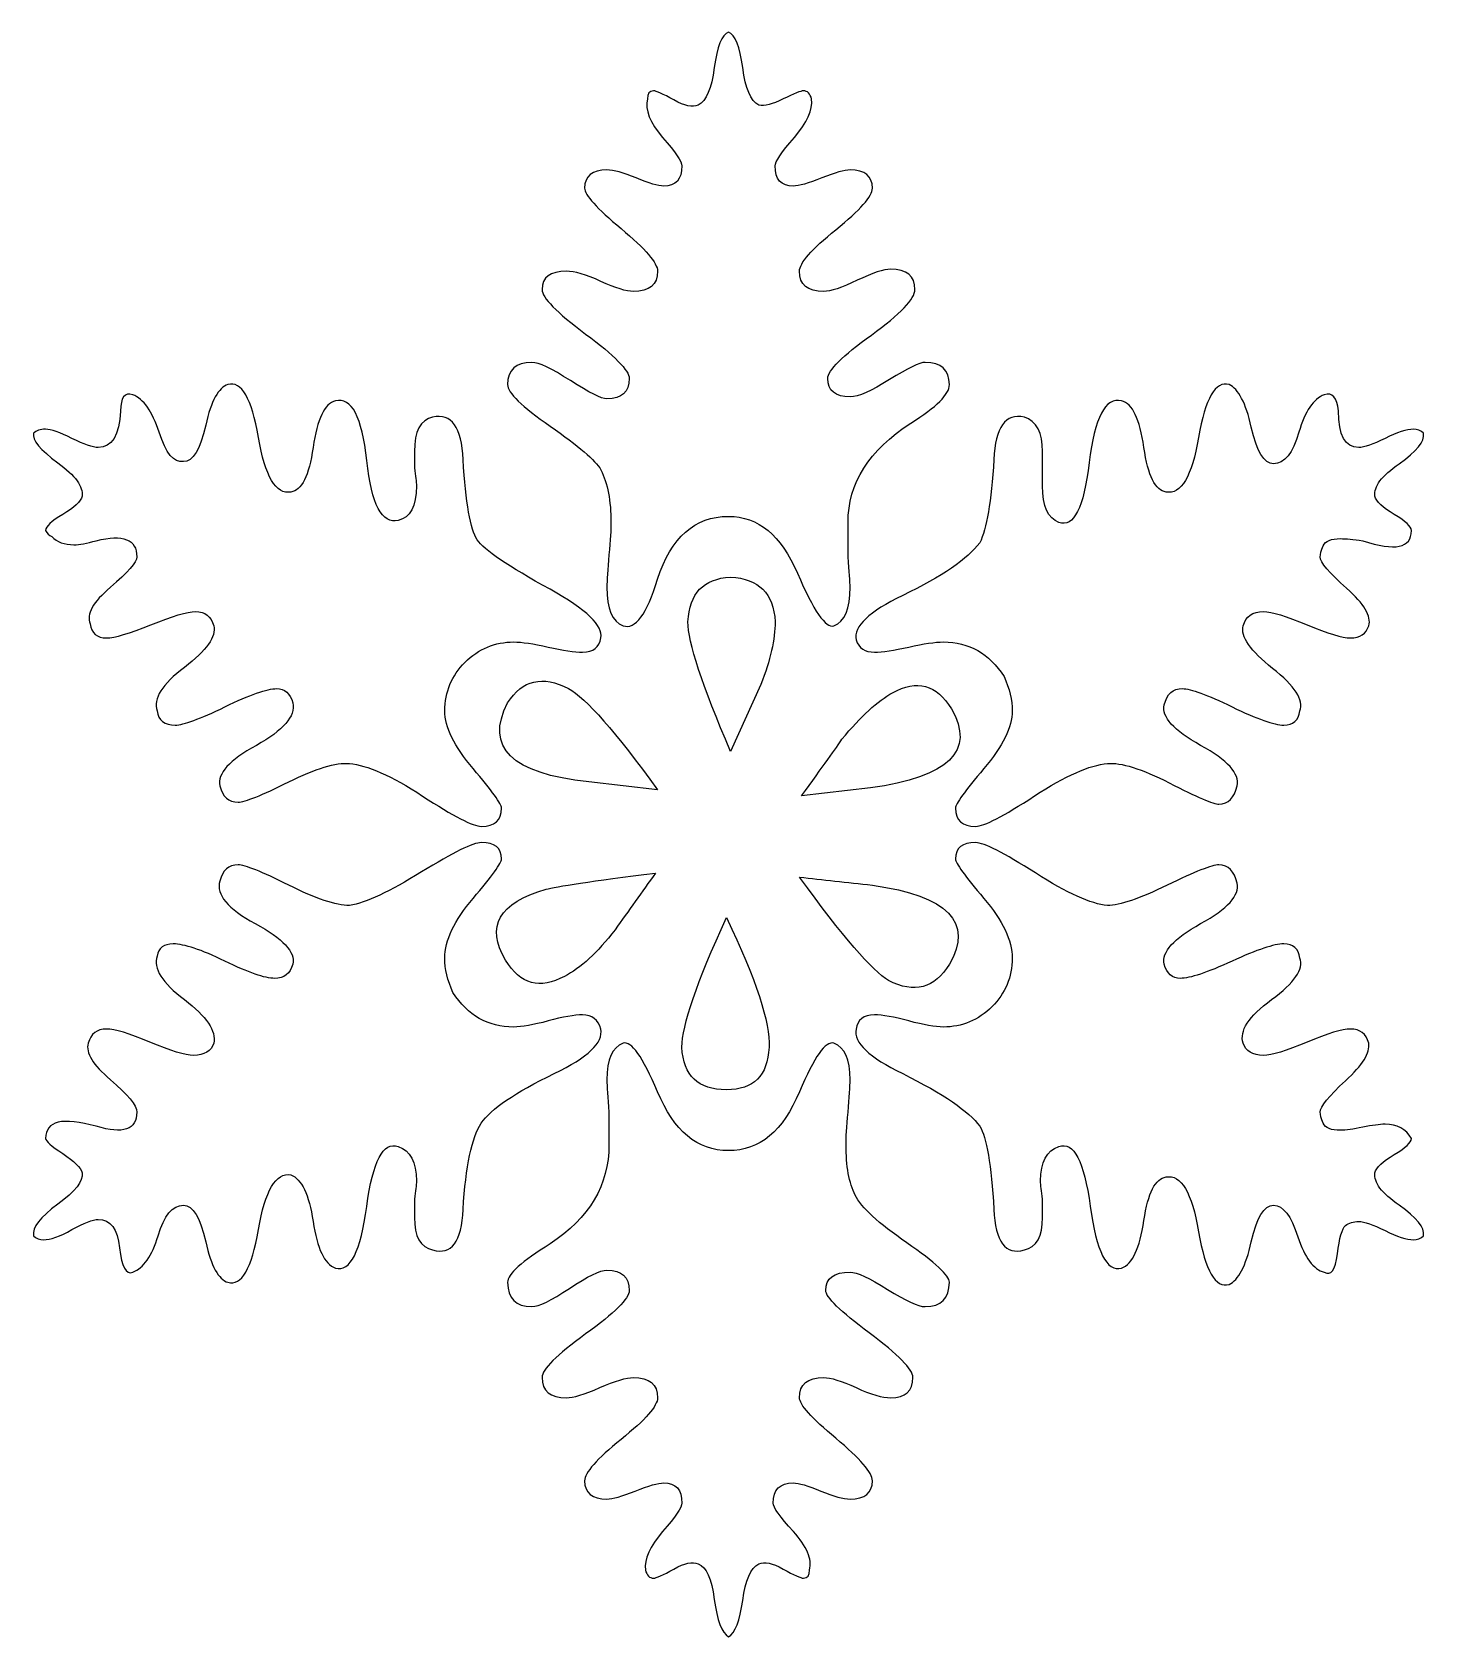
# Model space of a CAD drawing. Header units: centimetres. Extents: x -9.5 to 9.5, y -10.9 to 10.9.
import ezdxf

# ---------------------------------------------------------------- set-up
doc = ezdxf.new("R2010")
doc.units = ezdxf.units.CM
doc.header["$MEASUREMENT"] = 0
doc.layers.add('Camada 1', color=7, linetype='Continuous')

msp = doc.modelspace()

# ---------------------------------------------------------------- linework, layer by layer
at = {"layer": 'Camada 1'}
for points, knots in [([(-0.19301, 10.42106), (-0.15621, 10.70549), (-0.09173, 10.8663), (0.00006, 10.9031), (0.00006, 10.9031), (0.09184, 10.8663), (0.15593, 10.70548), (0.1927, 10.42106), (0.1927, 10.42106), (0.22908, 10.13663), (0.30266, 9.96672), (0.41305, 9.91216), (0.41305, 9.91216), (0.48623, 9.89356), (0.59619, 9.92084), (0.74336, 9.99442), (0.74336, 9.99442), (0.89012, 10.068), (0.98191, 10.1048), (1.01869, 10.1048), (1.01869, 10.1048), (1.07367, 10.1048), (1.11047, 10.068), (1.12865, 9.99442), (1.12865, 9.99442), (1.14685, 9.84766), (1.06912, 9.67319), (0.89465, 9.47144), (0.89465, 9.47144), (0.72018, 9.26927), (0.63295, 9.14071), (0.63295, 9.08613), (0.63295, 9.08613), (0.63295, 8.90256), (0.71563, 8.8108), (0.881, 8.8108), (0.881, 8.8108), (0.95418, 8.8108), (1.08274, 8.84718), (1.26631, 8.92076), (1.26631, 8.92076), (1.44988, 8.99394), (1.57844, 9.03072), (1.65202, 9.03072), (1.65202, 9.03072), (1.85376, 9.03072), (1.95465, 8.94804), (1.95465, 8.7831), (1.95465, 8.7831), (1.95465, 8.67272), (1.78929, 8.48462), (1.45898, 8.21837), (1.45898, 8.21837), (1.12867, 7.95212), (0.96371, 7.76403), (0.96371, 7.65407), (0.96371, 7.65407), (0.96371, 7.4705), (1.07367, 7.37874), (1.29402, 7.37874), (1.29402, 7.37874), (1.3858, 7.37874), (1.53712, 7.42917), (1.74836, 7.53006), (1.74836, 7.53006), (1.95921, 7.63095), (2.11092, 7.68177), (2.2027, 7.68177), (2.2027, 7.68177), (2.42265, 7.68177), (2.53301, 7.58999), (2.53301, 7.40644), (2.53301, 7.40644), (2.53301, 7.27788), (2.33539, 7.07116), (1.941, 6.78673), (1.941, 6.78673), (1.54619, 6.5023), (1.34899, 6.30511), (1.34899, 6.19515), (1.34899, 6.19515), (1.34899, 6.02979), (1.44988, 5.9471), (1.65202, 5.9471), (1.65202, 5.9471), (1.76198, 5.9471), (1.94057, 6.02483), (2.18862, 6.1811), (2.18862, 6.1811), (2.43624, 6.33697), (2.59708, 6.4151), (2.67066, 6.4151), (2.67066, 6.4151), (2.89061, 6.4151), (3.00097, 6.31421), (3.00097, 6.11247), (3.00097, 6.11247), (3.00097, 5.98391), (2.8265, 5.80944), (2.47799, 5.5891), (2.47799, 5.5891), (1.90871, 5.22199), (1.62429, 4.7722), (1.62429, 4.24015), (1.62429, 4.24015), (1.62429, 4.24015), (1.62429, 3.77215), (1.62429, 3.77215), (1.62429, 3.77215), (1.64249, 3.56998), (1.65199, 3.43232), (1.65199, 3.35916), (1.65199, 3.35916), (1.65199, 3.06523), (1.57841, 2.89077), (1.43164, 2.83579), (1.43164, 2.83579), (1.32126, 2.79899), (1.15589, 3.03753), (0.93597, 3.55183), (0.93597, 3.55183), (0.71562, 4.0657), (0.4035, 4.32285), (0.00001, 4.32285), (0.00001, 4.32285), (-0.45888, 4.32285), (-0.78009, 4.038), (-0.96366, 3.46915), (-0.96366, 3.46915), (-1.11085, 2.99208), (-1.26669, 2.78081), (-1.43205, 2.83579), (-1.43205, 2.83579), (-1.57881, 2.89077), (-1.652, 3.06524), (-1.652, 3.35916), (-1.652, 3.35916), (-1.652, 3.45094), (-1.6429, 3.59771), (-1.62472, 3.79945), (-1.62472, 3.79945), (-1.60654, 4.00119), (-1.59702, 4.14838), (-1.59702, 4.24014), (-1.59702, 4.24014), (-1.59702, 4.53367), (-1.6429, 4.77261), (-1.73468, 4.95618), (-1.73468, 4.95618), (-1.80826, 5.08434), (-2.03813, 5.28154), (-2.42342, 5.54776), (-2.42342, 5.54776), (-2.80871, 5.81398), (-3.00138, 6.0021), (-3.00138, 6.11249), (-3.00138, 6.11249), (-3.00138, 6.31423), (-2.89142, 6.41512), (-2.67107, 6.41512), (-2.67107, 6.41512), (-2.57929, 6.41512), (-2.40524, 6.33244), (-2.14809, 6.1675), (-2.14809, 6.1675), (-1.89094, 6.00214), (-1.72558, 5.91988), (-1.652, 5.91988), (-1.652, 5.91988), (-1.45026, 5.91988), (-1.34937, 6.01166), (-1.34937, 6.19521), (-1.34937, 6.19521), (-1.34937, 6.30517), (-1.54699, 6.50692), (-1.94138, 6.80044), (-1.94138, 6.80044), (-2.33619, 7.09397), (-2.53339, 7.29611), (-2.53339, 7.40649), (-2.53339, 7.40649), (-2.53339, 7.57143), (-2.42343, 7.65411), (-2.20266, 7.65411), (-2.20266, 7.65411), (-2.0927, 7.65411), (-1.93683, 7.60823), (-1.73509, 7.51645), (-1.73509, 7.51645), (-1.53335, 7.42467), (-1.38616, 7.37879), (-1.2944, 7.37879), (-1.2944, 7.37879), (-1.07405, 7.37879), (-0.96367, 7.47057), (-0.96367, 7.65412), (-0.96367, 7.65412), (-0.96367, 7.76408), (-1.12903, 7.95715), (-1.45934, 8.23247), (-1.45934, 8.23247), (-1.79007, 8.5078), (-1.95501, 8.69136), (-1.95501, 8.78315), (-1.95501, 8.78315), (-1.95501, 8.94809), (-1.85412, 9.03077), (-1.65198, 9.03077), (-1.65198, 9.03077), (-1.5602, 9.03077), (-1.42751, 8.99397), (-1.25304, 8.92081), (-1.25304, 8.92081), (-1.07857, 8.84723), (-0.95496, 8.81085), (-0.88138, 8.81085), (-0.88138, 8.81085), (-0.71602, 8.81085), (-0.63333, 8.90263), (-0.63333, 9.08618), (-0.63333, 9.08618), (-0.63333, 9.14076), (-0.72056, 9.26932), (-0.89503, 9.47149), (-0.89503, 9.47149), (-1.0695, 9.67323), (-1.13853, 9.8477), (-1.10133, 9.99447), (-1.10133, 9.99447), (-1.10133, 10.06805), (-1.07405, 10.10485), (-1.01907, 10.10485), (-1.01907, 10.10485), (-0.98227, 10.10485), (-0.89051, 10.0635), (-0.74374, 9.98081), (-0.74374, 9.98081), (-0.59697, 9.89812), (-0.48659, 9.87498), (-0.41301, 9.91218), (-0.41301, 9.91218), (-0.30297, 9.96672), (-0.22982, 10.13664), (-0.19301, 10.42106)], [0, 0, 0, 0, 0.01612903, 0.01612903, 0.01612903, 0.01612903, 0.03225806, 0.03225806, 0.03225806, 0.03225806, 0.0483871, 0.0483871, 0.0483871, 0.0483871, 0.06451613, 0.06451613, 0.06451613, 0.06451613, 0.08064516, 0.08064516, 0.08064516, 0.08064516, 0.09677419, 0.09677419, 0.09677419, 0.09677419, 0.11290323, 0.11290323, 0.11290323, 0.11290323, 0.12903226, 0.12903226, 0.12903226, 0.12903226, 0.14516129, 0.14516129, 0.14516129, 0.14516129, 0.16129032, 0.16129032, 0.16129032, 0.16129032, 0.17741935, 0.17741935, 0.17741935, 0.17741935, 0.19354839, 0.19354839, 0.19354839, 0.19354839, 0.20967742, 0.20967742, 0.20967742, 0.20967742, 0.22580645, 0.22580645, 0.22580645, 0.22580645, 0.24193548, 0.24193548, 0.24193548, 0.24193548, 0.25806452, 0.25806452, 0.25806452, 0.25806452, 0.27419355, 0.27419355, 0.27419355, 0.27419355, 0.29032258, 0.29032258, 0.29032258, 0.29032258, 0.30645161, 0.30645161, 0.30645161, 0.30645161, 0.32258065, 0.32258065, 0.32258065, 0.32258065, 0.33870968, 0.33870968, 0.33870968, 0.33870968, 0.35483871, 0.35483871, 0.35483871, 0.35483871, 0.37096774, 0.37096774, 0.37096774, 0.37096774, 0.38709677, 0.38709677, 0.38709677, 0.38709677, 0.40322581, 0.40322581, 0.40322581, 0.40322581, 0.41935484, 0.41935484, 0.41935484, 0.41935484, 0.43548387, 0.43548387, 0.43548387, 0.43548387, 0.4516129, 0.4516129, 0.4516129, 0.4516129, 0.46774194, 0.46774194, 0.46774194, 0.46774194, 0.48387097, 0.48387097, 0.48387097, 0.48387097, 0.5, 0.5, 0.5, 0.5, 0.51612903, 0.51612903, 0.51612903, 0.51612903, 0.53225806, 0.53225806, 0.53225806, 0.53225806, 0.5483871, 0.5483871, 0.5483871, 0.5483871, 0.56451613, 0.56451613, 0.56451613, 0.56451613, 0.58064516, 0.58064516, 0.58064516, 0.58064516, 0.59677419, 0.59677419, 0.59677419, 0.59677419, 0.61290323, 0.61290323, 0.61290323, 0.61290323, 0.62903226, 0.62903226, 0.62903226, 0.62903226, 0.64516129, 0.64516129, 0.64516129, 0.64516129, 0.66129032, 0.66129032, 0.66129032, 0.66129032, 0.67741935, 0.67741935, 0.67741935, 0.67741935, 0.69354839, 0.69354839, 0.69354839, 0.69354839, 0.70967742, 0.70967742, 0.70967742, 0.70967742, 0.72580645, 0.72580645, 0.72580645, 0.72580645, 0.74193548, 0.74193548, 0.74193548, 0.74193548, 0.75806452, 0.75806452, 0.75806452, 0.75806452, 0.77419355, 0.77419355, 0.77419355, 0.77419355, 0.79032258, 0.79032258, 0.79032258, 0.79032258, 0.80645161, 0.80645161, 0.80645161, 0.80645161, 0.82258065, 0.82258065, 0.82258065, 0.82258065, 0.83870968, 0.83870968, 0.83870968, 0.83870968, 0.85483871, 0.85483871, 0.85483871, 0.85483871, 0.87096774, 0.87096774, 0.87096774, 0.87096774, 0.88709677, 0.88709677, 0.88709677, 0.88709677, 0.90322581, 0.90322581, 0.90322581, 0.90322581, 0.91935484, 0.91935484, 0.91935484, 0.91935484, 0.93548387, 0.93548387, 0.93548387, 0.93548387, 0.9516129, 0.9516129, 0.9516129, 0.9516129, 0.96774194, 0.96774194, 0.96774194, 0.96774194, 1, 1, 1, 1]), ([(-9.1136, 5.05209), (-9.35255, 5.22656), (-9.46253, 5.35967), (-9.44391, 5.45145), (-9.44391, 5.45145), (-9.40753, 5.48825), (-9.35255, 5.50685), (-9.27897, 5.50685), (-9.27897, 5.50685), (-9.20539, 5.50685), (-9.08633, 5.4655), (-8.92096, 5.38281), (-8.92096, 5.38281), (-8.75559, 5.30012), (-8.63653, 5.25877), (-8.56295, 5.25877), (-8.56295, 5.25877), (-8.37938, 5.25877), (-8.27852, 5.42371), (-8.25992, 5.75444), (-8.25992, 5.75444), (-8.25992, 5.93801), (-8.20494, 6.01117), (-8.09498, 5.97479), (-8.09498, 5.97479), (-7.94822, 5.91939), (-7.82873, 5.74947), (-7.73697, 5.46504), (-7.73697, 5.46504), (-7.64521, 5.18061), (-7.53523, 5.0475), (-7.40666, 5.0661), (-7.40666, 5.0661), (-7.2785, 5.0661), (-7.17764, 5.23104), (-7.10403, 5.56177), (-7.10403, 5.56177), (-7.03045, 5.89208), (-6.92956, 6.07564), (-6.801, 6.11245), (-6.801, 6.11245), (-6.61743, 6.16743), (-6.47977, 5.92888), (-6.38801, 5.39641), (-6.38801, 5.39641), (-6.29625, 4.86394), (-6.14946, 4.61631), (-5.94732, 4.65309), (-5.94732, 4.65309), (-5.80056, 4.67129), (-5.6997, 4.87344), (-5.64469, 5.25875), (-5.64469, 5.25875), (-5.58968, 5.64406), (-5.48882, 5.85531), (-5.34166, 5.89211), (-5.34166, 5.89211), (-5.12171, 5.94709), (-4.9795, 5.67632), (-4.91502, 5.07976), (-4.91502, 5.07976), (-4.85054, 4.4832), (-4.7083, 4.21243), (-4.48796, 4.26781), (-4.48796, 4.26781), (-4.32302, 4.30419), (-4.24034, 4.46045), (-4.24034, 4.73581), (-4.24034, 4.73581), (-4.24034, 4.79079), (-4.24944, 4.87347), (-4.26762, 4.98343), (-4.26762, 4.98343), (-4.26762, 4.98343), (-4.26762, 5.20378), (-4.26762, 5.20378), (-4.26762, 5.20378), (-4.26762, 5.47911), (-4.18536, 5.63497), (-4.02, 5.67178), (-4.02, 5.67178), (-3.76327, 5.72676), (-3.62561, 5.53412), (-3.60701, 5.09382), (-3.60701, 5.09382), (-3.57063, 4.50594), (-3.50612, 4.14338), (-3.41437, 4.00572), (-3.41437, 4.00572), (-3.32262, 3.86806), (-2.99228, 3.64316), (-2.423, 3.33146), (-2.423, 3.33146), (-1.92773, 3.05613), (-1.69828, 2.83579), (-1.73466, 2.67082), (-1.73466, 2.67082), (-1.75326, 2.54184), (-1.83594, 2.47775), (-1.98271, 2.47775), (-1.98271, 2.47775), (-2.09267, 2.47775), (-2.24896, 2.50048), (-2.45071, 2.54678), (-2.45071, 2.54678), (-2.65245, 2.59266), (-2.80872, 2.61581), (-2.91871, 2.61581), (-2.91871, 2.61581), (-3.17586, 2.61581), (-3.39578, 2.52363), (-3.57935, 2.34006), (-3.57935, 2.34006), (-3.76292, 2.15649), (-3.85468, 1.93615), (-3.85468, 1.67942), (-3.85468, 1.67942), (-3.85468, 1.45907), (-3.72652, 1.19738), (-3.46937, 0.89477), (-3.46937, 0.89477), (-3.21264, 0.59174), (-3.08406, 0.41273), (-3.08406, 0.35775), (-3.08406, 0.35775), (-3.08406, 0.19239), (-3.17584, 0.11013), (-3.35939, 0.11013), (-3.35939, 0.11013), (-3.46935, 0.11013), (-3.7356, 0.24779), (-4.15769, 0.52312), (-4.15769, 0.52312), (-4.5802, 0.79845), (-4.91051, 0.94521), (-5.14906, 0.96341), (-5.14906, 0.96341), (-5.33263, 0.98161), (-5.60795, 0.89933), (-5.97506, 0.71579), (-5.97506, 0.71579), (-6.34217, 0.53225), (-6.57162, 0.44046), (-6.6634, 0.44046), (-6.6634, 0.44046), (-6.79196, 0.44046), (-6.87464, 0.51364), (-6.91102, 0.66081), (-6.91102, 0.66081), (-6.94782, 0.82575), (-6.78246, 1.00932), (-6.41535, 1.21106), (-6.41535, 1.21106), (-6.04824, 1.4128), (-5.8833, 1.60587), (-5.91968, 1.78941), (-5.91968, 1.78941), (-5.95688, 1.91797), (-6.03006, 1.98248), (-6.14003, 1.98248), (-6.14003, 1.98248), (-6.26859, 1.98248), (-6.50259, 1.8998), (-6.84242, 1.73443), (-6.84242, 1.73443), (-7.18225, 1.56906), (-7.40672, 1.48681), (-7.51668, 1.48681), (-7.51668, 1.48681), (-7.66387, 1.48681), (-7.74655, 1.55089), (-7.76473, 1.67945), (-7.76473, 1.67945), (-7.81971, 1.84439), (-7.6957, 2.04161), (-7.39307, 2.27146), (-7.39307, 2.27146), (-7.09044, 2.50091), (-6.95733, 2.689), (-6.99371, 2.83576), (-6.99371, 2.83576), (-7.03051, 2.96432), (-7.1132, 3.02883), (-7.24133, 3.02883), (-7.24133, 3.02883), (-7.35171, 3.02883), (-7.55388, 2.96888), (-7.84738, 2.84981), (-7.84738, 2.84981), (-8.14091, 2.73032), (-8.34305, 2.67079), (-8.45304, 2.67079), (-8.45304, 2.67079), (-8.5816, 2.67079), (-8.65478, 2.73487), (-8.67299, 2.86343), (-8.67299, 2.86343), (-8.72839, 2.99159), (-8.63661, 3.15696), (-8.39806, 3.3587), (-8.39806, 3.3587), (-8.15951, 3.56044), (-8.04005, 3.69853), (-8.04005, 3.77211), (-8.04005, 3.77211), (-8.04005, 4.01066), (-8.22362, 4.08424), (-8.59073, 3.99246), (-8.59073, 3.99246), (-8.71929, 3.95526), (-8.82018, 3.93706), (-8.89336, 3.93706), (-8.89336, 3.93706), (-9.02192, 3.93706), (-9.12281, 3.97386), (-9.19639, 4.04744), (-9.19639, 4.04744), (-9.23319, 4.06564), (-9.2609, 4.09292), (-9.27907, 4.13012), (-9.27907, 4.13012), (-9.27907, 4.1847), (-9.20134, 4.25828), (-9.04507, 4.35007), (-9.04507, 4.35007), (-8.8888, 4.44186), (-8.80157, 4.52454), (-8.78337, 4.59812), (-8.78337, 4.59812), (-8.76512, 4.72633), (-8.87508, 4.87765), (-9.1136, 5.05209)], [0, 0, 0, 0, 0.01694915, 0.01694915, 0.01694915, 0.01694915, 0.03389831, 0.03389831, 0.03389831, 0.03389831, 0.05084746, 0.05084746, 0.05084746, 0.05084746, 0.06779661, 0.06779661, 0.06779661, 0.06779661, 0.08474576, 0.08474576, 0.08474576, 0.08474576, 0.10169492, 0.10169492, 0.10169492, 0.10169492, 0.11864407, 0.11864407, 0.11864407, 0.11864407, 0.13559322, 0.13559322, 0.13559322, 0.13559322, 0.15254237, 0.15254237, 0.15254237, 0.15254237, 0.16949153, 0.16949153, 0.16949153, 0.16949153, 0.18644068, 0.18644068, 0.18644068, 0.18644068, 0.20338983, 0.20338983, 0.20338983, 0.20338983, 0.22033898, 0.22033898, 0.22033898, 0.22033898, 0.23728814, 0.23728814, 0.23728814, 0.23728814, 0.25423729, 0.25423729, 0.25423729, 0.25423729, 0.27118644, 0.27118644, 0.27118644, 0.27118644, 0.28813559, 0.28813559, 0.28813559, 0.28813559, 0.30508475, 0.30508475, 0.30508475, 0.30508475, 0.3220339, 0.3220339, 0.3220339, 0.3220339, 0.33898305, 0.33898305, 0.33898305, 0.33898305, 0.3559322, 0.3559322, 0.3559322, 0.3559322, 0.37288136, 0.37288136, 0.37288136, 0.37288136, 0.38983051, 0.38983051, 0.38983051, 0.38983051, 0.40677966, 0.40677966, 0.40677966, 0.40677966, 0.42372881, 0.42372881, 0.42372881, 0.42372881, 0.44067797, 0.44067797, 0.44067797, 0.44067797, 0.45762712, 0.45762712, 0.45762712, 0.45762712, 0.47457627, 0.47457627, 0.47457627, 0.47457627, 0.49152542, 0.49152542, 0.49152542, 0.49152542, 0.50847458, 0.50847458, 0.50847458, 0.50847458, 0.52542373, 0.52542373, 0.52542373, 0.52542373, 0.54237288, 0.54237288, 0.54237288, 0.54237288, 0.55932203, 0.55932203, 0.55932203, 0.55932203, 0.57627119, 0.57627119, 0.57627119, 0.57627119, 0.59322034, 0.59322034, 0.59322034, 0.59322034, 0.61016949, 0.61016949, 0.61016949, 0.61016949, 0.62711864, 0.62711864, 0.62711864, 0.62711864, 0.6440678, 0.6440678, 0.6440678, 0.6440678, 0.66101695, 0.66101695, 0.66101695, 0.66101695, 0.6779661, 0.6779661, 0.6779661, 0.6779661, 0.69491525, 0.69491525, 0.69491525, 0.69491525, 0.71186441, 0.71186441, 0.71186441, 0.71186441, 0.72881356, 0.72881356, 0.72881356, 0.72881356, 0.74576271, 0.74576271, 0.74576271, 0.74576271, 0.76271186, 0.76271186, 0.76271186, 0.76271186, 0.77966102, 0.77966102, 0.77966102, 0.77966102, 0.79661017, 0.79661017, 0.79661017, 0.79661017, 0.81355932, 0.81355932, 0.81355932, 0.81355932, 0.83050847, 0.83050847, 0.83050847, 0.83050847, 0.84745763, 0.84745763, 0.84745763, 0.84745763, 0.86440678, 0.86440678, 0.86440678, 0.86440678, 0.88135593, 0.88135593, 0.88135593, 0.88135593, 0.89830508, 0.89830508, 0.89830508, 0.89830508, 0.91525424, 0.91525424, 0.91525424, 0.91525424, 0.93220339, 0.93220339, 0.93220339, 0.93220339, 0.94915254, 0.94915254, 0.94915254, 0.94915254, 0.96610169, 0.96610169, 0.96610169, 0.96610169, 1, 1, 1, 1]), ([(8.56263, 5.25881), (8.63621, 5.25881), (8.75527, 5.30016), (8.92064, 5.38285), (8.92064, 5.38285), (9.08601, 5.46554), (9.21457, 5.50689), (9.30635, 5.50689), (9.30635, 5.50689), (9.36093, 5.50689), (9.40681, 5.48829), (9.44401, 5.45149), (9.44401, 5.45149), (9.46221, 5.34153), (9.35183, 5.20387), (9.11328, 5.0385), (9.11328, 5.0385), (8.87473, 4.87313), (8.76477, 4.72637), (8.78297, 4.59821), (8.78297, 4.59821), (8.80117, 4.52463), (8.88838, 4.44195), (9.04467, 4.35016), (9.04467, 4.35016), (9.20054, 4.25838), (9.27867, 4.1848), (9.27867, 4.13021), (9.27867, 4.13021), (9.27867, 3.89126), (9.05832, 3.84536), (8.61803, 3.99255), (8.61803, 3.99255), (8.48905, 4.01075), (8.38816, 4.01983), (8.315, 4.01983), (8.315, 4.01983), (8.18644, 4.01983), (8.10828, 3.98758), (8.081, 3.9235), (8.081, 3.9235), (8.0533, 3.85899), (8.03965, 3.80856), (8.03965, 3.77218), (8.03965, 3.77218), (8.03965, 3.6986), (8.15871, 3.55596), (8.39766, 3.34512), (8.39766, 3.34512), (8.63621, 3.13427), (8.73707, 2.96436), (8.70029, 2.8358), (8.70029, 2.8358), (8.66349, 2.72584), (8.5808, 2.67086), (8.45267, 2.67086), (8.45267, 2.67086), (8.34229, 2.67086), (8.14509, 2.73039), (7.86066, 2.84988), (7.86066, 2.84988), (7.57623, 2.96894), (7.37862, 3.0289), (7.26865, 3.0289), (7.26865, 3.0289), (7.12146, 3.0289), (7.0297, 2.96439), (6.99332, 2.83583), (6.99332, 2.83583), (6.95652, 2.68907), (7.08965, 2.49642), (7.39268, 2.25787), (7.39268, 2.25787), (7.69531, 2.01892), (7.81932, 1.82626), (7.76434, 1.67952), (7.76434, 1.67952), (7.74574, 1.55096), (7.67216, 1.48688), (7.54399, 1.48688), (7.54399, 1.48688), (7.41543, 1.48688), (7.18143, 1.56914), (6.84202, 1.7345), (6.84202, 1.7345), (6.50219, 1.89986), (6.27729, 1.98255), (6.16733, 1.98255), (6.16733, 1.98255), (6.03877, 1.98255), (5.95609, 1.90897), (5.91971, 1.7622), (5.91971, 1.7622), (5.88291, 1.59684), (6.04827, 1.41287), (6.41538, 1.21113), (6.41538, 1.21113), (6.78249, 1.00939), (6.94743, 0.82582), (6.91065, 0.66088), (6.91065, 0.66088), (6.87385, 0.49552), (6.79116, 0.41283), (6.66303, 0.41283), (6.66303, 0.41283), (6.58945, 0.41283), (6.36455, 0.50916), (5.98834, 0.70181), (5.98834, 0.70181), (5.61213, 0.89446), (5.33225, 0.98169), (5.14871, 0.96351), (5.14871, 0.96351), (4.90976, 0.94531), (4.57943, 0.79857), (4.15734, 0.52322), (4.15734, 0.52322), (3.73483, 0.24789), (3.469, 0.11023), (3.35904, 0.11023), (3.35904, 0.11023), (3.17547, 0.11023), (3.08371, 0.19249), (3.08371, 0.35785), (3.08371, 0.35785), (3.08371, 0.41283), (3.21187, 0.59185), (3.46902, 0.89487), (3.46902, 0.89487), (3.72617, 1.1975), (3.85473, 1.45917), (3.85473, 1.67952), (3.85473, 1.67952), (3.85473, 1.82628), (3.81793, 1.98215), (3.74435, 2.14752), (3.74435, 2.14752), (3.54261, 2.45965), (3.26728, 2.61591), (2.91835, 2.61591), (2.91835, 2.61591), (2.80839, 2.61591), (2.6521, 2.59276), (2.45035, 2.54688), (2.45035, 2.54688), (2.24818, 2.50058), (2.09234, 2.47785), (1.98235, 2.47785), (1.98235, 2.47785), (1.85379, 2.47785), (1.77111, 2.53283), (1.7343, 2.64321), (1.7343, 2.64321), (1.6975, 2.82678), (1.90877, 3.02852), (2.36766, 3.24887), (2.36766, 3.24887), (2.90013, 3.50602), (3.24864, 3.74454), (3.41401, 3.96491), (3.41401, 3.96491), (3.50579, 4.14848), (3.56988, 4.52466), (3.60665, 5.09394), (3.60665, 5.09394), (3.62485, 5.53423), (3.76252, 5.72688), (4.01964, 5.6719), (4.01964, 5.6719), (4.185, 5.6165), (4.26769, 5.46066), (4.26769, 5.2039), (4.26769, 5.2039), (4.26769, 5.2039), (4.26769, 4.7359), (4.26769, 4.7359), (4.26769, 4.7359), (4.26769, 4.46057), (4.34087, 4.29521), (4.48804, 4.24023), (4.48804, 4.24023), (4.68978, 4.16665), (4.82705, 4.43742), (4.90063, 5.05258), (4.90063, 5.05258), (4.97421, 5.66731), (5.12098, 5.94722), (5.34132, 5.89221), (5.34132, 5.89221), (5.48808, 5.85541), (5.58894, 5.64416), (5.64435, 5.25885), (5.64435, 5.25885), (5.69933, 4.87354), (5.80022, 4.6714), (5.94698, 4.65319), (5.94698, 4.65319), (6.14872, 4.61639), (6.29591, 4.86404), (6.38767, 5.39651), (6.38767, 5.39651), (6.47943, 5.92898), (6.61712, 6.16753), (6.80066, 6.11255), (6.80066, 6.11255), (6.92882, 6.05715), (7.02968, 5.8645), (7.10329, 5.5342), (7.10329, 5.5342), (7.17687, 5.20347), (7.27776, 5.03853), (7.40632, 5.03853), (7.40632, 5.03853), (7.55308, 5.03853), (7.6676, 5.18074), (7.75028, 5.46517), (7.75028, 5.46517), (7.83296, 5.7496), (7.94747, 5.91951), (8.09466, 5.97492), (8.09466, 5.97492), (8.20462, 6.0113), (8.26913, 5.93812), (8.2873, 5.75457), (8.2873, 5.75457), (8.28728, 5.42375), (8.37906, 5.25881), (8.56263, 5.25881)], [0, 0, 0, 0, 0.01724138, 0.01724138, 0.01724138, 0.01724138, 0.03448276, 0.03448276, 0.03448276, 0.03448276, 0.05172414, 0.05172414, 0.05172414, 0.05172414, 0.06896552, 0.06896552, 0.06896552, 0.06896552, 0.0862069, 0.0862069, 0.0862069, 0.0862069, 0.10344828, 0.10344828, 0.10344828, 0.10344828, 0.12068966, 0.12068966, 0.12068966, 0.12068966, 0.13793103, 0.13793103, 0.13793103, 0.13793103, 0.15517241, 0.15517241, 0.15517241, 0.15517241, 0.17241379, 0.17241379, 0.17241379, 0.17241379, 0.18965517, 0.18965517, 0.18965517, 0.18965517, 0.20689655, 0.20689655, 0.20689655, 0.20689655, 0.22413793, 0.22413793, 0.22413793, 0.22413793, 0.24137931, 0.24137931, 0.24137931, 0.24137931, 0.25862069, 0.25862069, 0.25862069, 0.25862069, 0.27586207, 0.27586207, 0.27586207, 0.27586207, 0.29310345, 0.29310345, 0.29310345, 0.29310345, 0.31034483, 0.31034483, 0.31034483, 0.31034483, 0.32758621, 0.32758621, 0.32758621, 0.32758621, 0.34482759, 0.34482759, 0.34482759, 0.34482759, 0.36206897, 0.36206897, 0.36206897, 0.36206897, 0.37931034, 0.37931034, 0.37931034, 0.37931034, 0.39655172, 0.39655172, 0.39655172, 0.39655172, 0.4137931, 0.4137931, 0.4137931, 0.4137931, 0.43103448, 0.43103448, 0.43103448, 0.43103448, 0.44827586, 0.44827586, 0.44827586, 0.44827586, 0.46551724, 0.46551724, 0.46551724, 0.46551724, 0.48275862, 0.48275862, 0.48275862, 0.48275862, 0.5, 0.5, 0.5, 0.5, 0.51724138, 0.51724138, 0.51724138, 0.51724138, 0.53448276, 0.53448276, 0.53448276, 0.53448276, 0.55172414, 0.55172414, 0.55172414, 0.55172414, 0.56896552, 0.56896552, 0.56896552, 0.56896552, 0.5862069, 0.5862069, 0.5862069, 0.5862069, 0.60344828, 0.60344828, 0.60344828, 0.60344828, 0.62068966, 0.62068966, 0.62068966, 0.62068966, 0.63793103, 0.63793103, 0.63793103, 0.63793103, 0.65517241, 0.65517241, 0.65517241, 0.65517241, 0.67241379, 0.67241379, 0.67241379, 0.67241379, 0.68965517, 0.68965517, 0.68965517, 0.68965517, 0.70689655, 0.70689655, 0.70689655, 0.70689655, 0.72413793, 0.72413793, 0.72413793, 0.72413793, 0.74137931, 0.74137931, 0.74137931, 0.74137931, 0.75862069, 0.75862069, 0.75862069, 0.75862069, 0.77586207, 0.77586207, 0.77586207, 0.77586207, 0.79310345, 0.79310345, 0.79310345, 0.79310345, 0.81034483, 0.81034483, 0.81034483, 0.81034483, 0.82758621, 0.82758621, 0.82758621, 0.82758621, 0.84482759, 0.84482759, 0.84482759, 0.84482759, 0.86206897, 0.86206897, 0.86206897, 0.86206897, 0.87931034, 0.87931034, 0.87931034, 0.87931034, 0.89655172, 0.89655172, 0.89655172, 0.89655172, 0.9137931, 0.9137931, 0.9137931, 0.9137931, 0.93103448, 0.93103448, 0.93103448, 0.93103448, 0.94827586, 0.94827586, 0.94827586, 0.94827586, 0.96551724, 0.96551724, 0.96551724, 0.96551724, 1, 1, 1, 1]), ([(0.02733, 1.12882), (0.02733, 1.12882), (0.44032, 2.03751), (0.44032, 2.03751), (0.44032, 2.03751), (0.56848, 2.36782), (0.63296, 2.65224), (0.63296, 2.89121), (0.63296, 2.89121), (0.61476, 3.27652), (0.41261, 3.47827), (0.0273, 3.49687), (0.0273, 3.49687), (-0.33981, 3.47827), (-0.53245, 3.27652), (-0.55066, 2.89121), (-0.55066, 2.89121), (-0.55062, 2.61546), (-0.35798, 2.02798), (0.02733, 1.12882)], [0, 0, 0, 0, 0.16666667, 0.16666667, 0.16666667, 0.16666667, 0.33333333, 0.33333333, 0.33333333, 0.33333333, 0.5, 0.5, 0.5, 0.5, 0.66666667, 0.66666667, 0.66666667, 0.66666667, 1, 1, 1, 1]), ([(-1.9, 0.71583), (-1.9, 0.71583), (-0.96361, 0.60587), (-0.96361, 0.60587), (-0.96361, 0.60587), (-1.53289, 1.39467), (-1.93677, 1.85354), (-2.17532, 1.98252), (-2.17532, 1.98252), (-2.52425, 2.16609), (-2.79958, 2.10158), (-3.00132, 1.78945), (-3.00132, 1.78945), (-3.31346, 1.1838), (-2.94635, 0.82579), (-1.9, 0.71583)], [0, 0, 0, 0, 0.2, 0.2, 0.2, 0.2, 0.4, 0.4, 0.4, 0.4, 0.6, 0.6, 0.6, 0.6, 1, 1, 1, 1]), ([(1.54165, 1.29418), (1.46807, 1.1838), (1.2845, 0.92665), (0.99097, 0.52316), (0.99097, 0.52316), (0.99097, 0.52316), (1.92736, 0.63312), (1.92736, 0.63312), (1.92736, 0.63312), (2.99149, 0.77988), (3.3586, 1.13789), (3.02869, 1.70717), (3.02869, 1.70717), (2.82652, 2.03708), (2.5603, 2.11066), (2.22997, 1.92712), (2.22997, 1.92712), (2.02824, 1.81716), (1.7988, 1.60589), (1.54165, 1.29418)], [0, 0, 0, 0, 0.16666667, 0.16666667, 0.16666667, 0.16666667, 0.33333333, 0.33333333, 0.33333333, 0.33333333, 0.5, 0.5, 0.5, 0.5, 0.66666667, 0.66666667, 0.66666667, 0.66666667, 1, 1, 1, 1]), ([(-8.27397, -5.61681), (-8.30167, -5.36008), (-8.39801, -5.2315), (-8.56295, -5.2315), (-8.56295, -5.2315), (-8.63653, -5.2315), (-8.75559, -5.27738), (-8.92096, -5.36916), (-8.92096, -5.36916), (-9.08633, -5.46094), (-9.21449, -5.50682), (-9.30627, -5.50682), (-9.30627, -5.50682), (-9.36167, -5.50682), (-9.40755, -5.48862), (-9.44393, -5.45142), (-9.44393, -5.45142), (-9.46253, -5.34146), (-9.35257, -5.19925), (-9.11362, -5.02478), (-9.11362, -5.02478), (-8.87507, -4.85031), (-8.76511, -4.7081), (-8.78331, -4.59814), (-8.78331, -4.59814), (-8.80151, -4.52456), (-8.88872, -4.43733), (-9.04501, -4.33644), (-9.04501, -4.33644), (-9.2013, -4.23555), (-9.27901, -4.16695), (-9.27901, -4.13014), (-9.27901, -4.13014), (-9.27901, -3.89159), (-9.04956, -3.83661), (-8.59067, -3.96478), (-8.59067, -3.96478), (-8.22356, -4.07516), (-8.03999, -4.01108), (-8.03999, -3.77214), (-8.03999, -3.77214), (-8.03999, -3.68036), (-8.15948, -3.53359), (-8.398, -3.33185), (-8.398, -3.33185), (-8.63652, -3.13011), (-8.73741, -2.96474), (-8.70063, -2.83576), (-8.70063, -2.83576), (-8.66425, -2.7076), (-8.58157, -2.64312), (-8.45301, -2.64312), (-8.45301, -2.64312), (-8.34305, -2.64312), (-8.14543, -2.70307), (-7.861, -2.82214), (-7.861, -2.82214), (-7.57657, -2.94163), (-7.37896, -3.00116), (-7.26899, -3.00116), (-7.26899, -3.00116), (-7.12223, -3.00116), (-7.03044, -2.94618), (-6.99366, -2.8358), (-6.99366, -2.8358), (-6.95728, -2.67086), (-7.09039, -2.47364), (-7.39302, -2.24422), (-7.39302, -2.24422), (-7.69565, -2.0148), (-7.81966, -1.81758), (-7.76468, -1.65221), (-7.76468, -1.65221), (-7.74648, -1.54225), (-7.6729, -1.48685), (-7.54433, -1.48685), (-7.54433, -1.48685), (-7.39757, -1.48685), (-7.16357, -1.56498), (-6.84236, -1.72085), (-6.84236, -1.72085), (-6.52113, -1.87711), (-6.29623, -1.95485), (-6.16767, -1.95485), (-6.16767, -1.95485), (-6.03951, -1.95485), (-5.95682, -1.89077), (-5.91962, -1.76221), (-5.91962, -1.76221), (-5.88324, -1.59727), (-6.05316, -1.4137), (-6.42937, -1.21153), (-6.42937, -1.21153), (-6.80558, -1.00979), (-6.96639, -0.81672), (-6.91099, -0.63318), (-6.91099, -0.63318), (-6.87461, -0.48684), (-6.79193, -0.41323), (-6.66337, -0.41323), (-6.66337, -0.41323), (-6.57159, -0.41323), (-6.34214, -0.50501), (-5.97503, -0.68856), (-5.97503, -0.68856), (-5.60792, -0.87211), (-5.3326, -0.96389), (-5.14903, -0.96389), (-5.14903, -0.96389), (-4.92868, -0.92709), (-4.6029, -0.7758), (-4.17132, -0.50955), (-4.17132, -0.50955), (-3.74013, -0.2433), (-3.46935, -0.11019), (-3.35937, -0.11019), (-3.35937, -0.11019), (-3.1758, -0.11019), (-3.08404, -0.18377), (-3.08404, -0.33054), (-3.08404, -0.33054), (-3.08404, -0.38594), (-3.2126, -0.56493), (-3.46935, -0.86756), (-3.46935, -0.86756), (-3.7265, -1.17019), (-3.85466, -1.44097), (-3.85466, -1.67951), (-3.85466, -1.67951), (-3.85466, -1.8267), (-3.81828, -1.98254), (-3.7447, -2.14751), (-3.7447, -2.14751), (-3.54296, -2.46006), (-3.26763, -2.6159), (-2.9187, -2.6159), (-2.9187, -2.6159), (-2.80874, -2.6159), (-2.65245, -2.58862), (-2.4507, -2.53322), (-2.4507, -2.53322), (-2.24896, -2.47824), (-2.09269, -2.45054), (-1.9827, -2.45054), (-1.9827, -2.45054), (-1.85414, -2.45054), (-1.77146, -2.51505), (-1.73465, -2.64318), (-1.73465, -2.64318), (-1.69827, -2.82675), (-1.90912, -3.02889), (-2.36801, -3.24884), (-2.36801, -3.24884), (-2.90048, -3.50599), (-3.23079, -3.73088), (-3.35938, -3.92353), (-3.35938, -3.92353), (-3.48797, -4.11618), (-3.57062, -4.50643), (-3.607, -5.09389), (-3.607, -5.09389), (-3.6256, -5.53458), (-3.76326, -5.71815), (-4.01999, -5.64457), (-4.01999, -5.64457), (-4.18535, -5.60777), (-4.26761, -5.461), (-4.26761, -5.20388), (-4.26761, -5.20388), (-4.26761, -5.20388), (-4.26761, -4.95626), (-4.26761, -4.95626), (-4.26761, -4.95626), (-4.24941, -4.8463), (-4.24033, -4.76362), (-4.24033, -4.70821), (-4.24033, -4.70821), (-4.24033, -4.45148), (-4.32301, -4.29562), (-4.48795, -4.24021), (-4.48795, -4.24021), (-4.69012, -4.16703), (-4.83233, -4.43783), (-4.91501, -5.05256), (-4.91501, -5.05256), (-4.99769, -5.66772), (-5.13991, -5.94759), (-5.34165, -5.89219), (-5.34165, -5.89219), (-5.48884, -5.83721), (-5.5897, -5.62594), (-5.64468, -5.25883), (-5.64468, -5.25883), (-5.69966, -4.89172), (-5.80055, -4.68087), (-5.94731, -4.62547), (-5.94731, -4.62547), (-6.14948, -4.58909), (-6.29624, -4.83671), (-6.388, -5.36919), (-6.388, -5.36919), (-6.47976, -5.90167), (-6.61745, -6.14021), (-6.80099, -6.08481), (-6.80099, -6.08481), (-6.92955, -6.04843), (-7.03044, -5.86486), (-7.10402, -5.53413), (-7.10402, -5.53413), (-7.1776, -5.20382), (-7.27849, -5.03846), (-7.40665, -5.03846), (-7.40665, -5.03846), (-7.55384, -5.03846), (-7.66835, -5.17612), (-7.75103, -5.45145), (-7.75103, -5.45145), (-7.83371, -5.72678), (-7.94822, -5.89214), (-8.09499, -5.94712), (-8.09499, -5.94712), (-8.18674, -5.98392), (-8.24669, -5.87396), (-8.27397, -5.61681)], [0, 0, 0, 0, 0.01754386, 0.01754386, 0.01754386, 0.01754386, 0.03508772, 0.03508772, 0.03508772, 0.03508772, 0.05263158, 0.05263158, 0.05263158, 0.05263158, 0.07017544, 0.07017544, 0.07017544, 0.07017544, 0.0877193, 0.0877193, 0.0877193, 0.0877193, 0.10526316, 0.10526316, 0.10526316, 0.10526316, 0.12280702, 0.12280702, 0.12280702, 0.12280702, 0.14035088, 0.14035088, 0.14035088, 0.14035088, 0.15789474, 0.15789474, 0.15789474, 0.15789474, 0.1754386, 0.1754386, 0.1754386, 0.1754386, 0.19298246, 0.19298246, 0.19298246, 0.19298246, 0.21052632, 0.21052632, 0.21052632, 0.21052632, 0.22807018, 0.22807018, 0.22807018, 0.22807018, 0.24561404, 0.24561404, 0.24561404, 0.24561404, 0.26315789, 0.26315789, 0.26315789, 0.26315789, 0.28070175, 0.28070175, 0.28070175, 0.28070175, 0.29824561, 0.29824561, 0.29824561, 0.29824561, 0.31578947, 0.31578947, 0.31578947, 0.31578947, 0.33333333, 0.33333333, 0.33333333, 0.33333333, 0.35087719, 0.35087719, 0.35087719, 0.35087719, 0.36842105, 0.36842105, 0.36842105, 0.36842105, 0.38596491, 0.38596491, 0.38596491, 0.38596491, 0.40350877, 0.40350877, 0.40350877, 0.40350877, 0.42105263, 0.42105263, 0.42105263, 0.42105263, 0.43859649, 0.43859649, 0.43859649, 0.43859649, 0.45614035, 0.45614035, 0.45614035, 0.45614035, 0.47368421, 0.47368421, 0.47368421, 0.47368421, 0.49122807, 0.49122807, 0.49122807, 0.49122807, 0.50877193, 0.50877193, 0.50877193, 0.50877193, 0.52631579, 0.52631579, 0.52631579, 0.52631579, 0.54385965, 0.54385965, 0.54385965, 0.54385965, 0.56140351, 0.56140351, 0.56140351, 0.56140351, 0.57894737, 0.57894737, 0.57894737, 0.57894737, 0.59649123, 0.59649123, 0.59649123, 0.59649123, 0.61403509, 0.61403509, 0.61403509, 0.61403509, 0.63157895, 0.63157895, 0.63157895, 0.63157895, 0.64912281, 0.64912281, 0.64912281, 0.64912281, 0.66666667, 0.66666667, 0.66666667, 0.66666667, 0.68421053, 0.68421053, 0.68421053, 0.68421053, 0.70175439, 0.70175439, 0.70175439, 0.70175439, 0.71929825, 0.71929825, 0.71929825, 0.71929825, 0.73684211, 0.73684211, 0.73684211, 0.73684211, 0.75438596, 0.75438596, 0.75438596, 0.75438596, 0.77192982, 0.77192982, 0.77192982, 0.77192982, 0.78947368, 0.78947368, 0.78947368, 0.78947368, 0.80701754, 0.80701754, 0.80701754, 0.80701754, 0.8245614, 0.8245614, 0.8245614, 0.8245614, 0.84210526, 0.84210526, 0.84210526, 0.84210526, 0.85964912, 0.85964912, 0.85964912, 0.85964912, 0.87719298, 0.87719298, 0.87719298, 0.87719298, 0.89473684, 0.89473684, 0.89473684, 0.89473684, 0.9122807, 0.9122807, 0.9122807, 0.9122807, 0.92982456, 0.92982456, 0.92982456, 0.92982456, 0.94736842, 0.94736842, 0.94736842, 0.94736842, 0.96491228, 0.96491228, 0.96491228, 0.96491228, 1, 1, 1, 1]), ([(9.11328, -5.03886), (9.35183, -5.20422), (9.46221, -5.34149), (9.44401, -5.45145), (9.44401, -5.45145), (9.40681, -5.48865), (9.3609, -5.50685), (9.30635, -5.50685), (9.30635, -5.50685), (9.21457, -5.50685), (9.086, -5.4655), (8.92064, -5.38281), (8.92064, -5.38281), (8.75528, -5.30012), (8.63621, -5.25877), (8.56263, -5.25877), (8.56263, -5.25877), (8.48905, -5.25877), (8.42952, -5.27737), (8.38361, -5.31417), (8.38361, -5.31417), (8.3377, -5.35097), (8.30093, -5.47953), (8.27365, -5.69948), (8.27365, -5.69948), (8.24595, -5.91983), (8.18642, -6.00251), (8.09463, -5.9471), (8.09463, -5.9471), (7.94744, -5.91072), (7.82838, -5.74991), (7.73662, -5.46548), (7.73662, -5.46548), (7.64486, -5.18105), (7.53445, -5.03842), (7.40631, -5.03842), (7.40631, -5.03842), (7.27775, -5.03842), (7.17686, -5.20378), (7.10328, -5.53409), (7.10328, -5.53409), (7.0297, -5.86482), (6.92881, -6.05746), (6.80065, -6.11244), (6.80065, -6.11244), (6.61708, -6.16784), (6.47942, -5.9293), (6.38766, -5.39682), (6.38766, -5.39682), (6.2959, -4.86434), (6.14871, -4.61672), (5.94697, -4.6531), (5.94697, -4.6531), (5.80021, -4.6717), (5.69935, -4.86889), (5.64434, -5.24511), (5.64434, -5.24511), (5.58894, -5.62132), (5.48808, -5.83712), (5.34131, -5.8921), (5.34131, -5.8921), (5.13957, -5.9475), (4.99735, -5.66763), (4.91467, -5.05247), (4.91467, -5.05247), (4.83199, -4.43774), (4.68977, -4.16694), (4.48803, -4.24012), (4.48803, -4.24012), (4.32267, -4.29552), (4.23998, -4.45136), (4.23998, -4.70812), (4.23998, -4.70812), (4.23998, -4.76352), (4.24908, -4.84621), (4.26768, -4.95617), (4.26768, -4.95617), (4.26768, -4.95617), (4.26768, -5.20379), (4.26768, -5.20379), (4.26768, -5.20379), (4.26768, -5.46094), (4.185, -5.6077), (4.01963, -5.64448), (4.01963, -5.64448), (3.76248, -5.71806), (3.62482, -5.53452), (3.60664, -5.0938), (3.60664, -5.0938), (3.56984, -4.48814), (3.50575, -4.11196), (3.414, -3.96477), (3.414, -3.96477), (3.26681, -3.76303), (2.91833, -3.52408), (2.36765, -3.24873), (2.36765, -3.24873), (1.90876, -3.02878), (1.69751, -2.82664), (1.73429, -2.64307), (1.73429, -2.64307), (1.75249, -2.51491), (1.83518, -2.45043), (1.98234, -2.45043), (1.98234, -2.45043), (2.0923, -2.45043), (2.24817, -2.47813), (2.45034, -2.53311), (2.45034, -2.53311), (2.65208, -2.58851), (2.80835, -2.61579), (2.91834, -2.61579), (2.91834, -2.61579), (3.17549, -2.61579), (3.39583, -2.52401), (3.57938, -2.34046), (3.57938, -2.34046), (3.76293, -2.15691), (3.85471, -1.93655), (3.85471, -1.67942), (3.85471, -1.67942), (3.85471, -1.44087), (3.72615, -1.1701), (3.469, -0.86747), (3.469, -0.86747), (3.21185, -0.56484), (3.08369, -0.38585), (3.08369, -0.33045), (3.08369, -0.33045), (3.08369, -0.18369), (3.17547, -0.1101), (3.35902, -0.1101), (3.35902, -0.1101), (3.46898, -0.1101), (3.73936, -0.24776), (4.17097, -0.52309), (4.17097, -0.52309), (4.60258, -0.79842), (4.92834, -0.9456), (5.14868, -0.96378), (5.14868, -0.96378), (5.31362, -0.96378), (5.58442, -0.872), (5.96063, -0.68845), (5.96063, -0.68845), (6.33684, -0.5049), (6.57124, -0.41312), (6.66302, -0.41312), (6.66302, -0.41312), (6.79118, -0.41312), (6.87387, -0.4958), (6.91064, -0.66074), (6.91064, -0.66074), (6.94744, -0.8261), (6.78248, -1.00967), (6.41537, -1.21142), (6.41537, -1.21142), (6.04826, -1.41359), (5.8829, -1.59713), (5.9197, -1.7621), (5.9197, -1.7621), (5.95608, -1.89066), (6.02966, -1.95474), (6.14005, -1.95474), (6.14005, -1.95474), (6.26821, -1.95474), (6.50221, -1.87701), (6.84202, -1.72074), (6.84202, -1.72074), (7.18143, -1.56487), (7.41543, -1.48674), (7.54399, -1.48674), (7.54399, -1.48674), (7.67215, -1.48674), (7.74573, -1.55125), (7.76434, -1.67938), (7.76434, -1.67938), (7.81932, -1.82657), (7.69076, -2.01466), (7.37863, -2.24411), (7.37863, -2.24411), (7.0665, -2.47356), (6.93794, -2.67075), (6.99332, -2.83569), (6.99332, -2.83569), (7.0297, -2.94607), (7.12148, -3.00105), (7.26865, -3.00105), (7.26865, -3.00105), (7.37861, -3.00105), (7.57623, -2.94152), (7.86066, -2.82203), (7.86066, -2.82203), (8.14509, -2.70297), (8.34228, -2.64301), (8.45267, -2.64301), (8.45267, -2.64301), (8.58083, -2.64301), (8.66352, -2.70752), (8.70029, -2.83565), (8.70029, -2.83565), (8.71849, -2.96463), (8.61306, -3.13455), (8.38361, -3.3454), (8.38361, -3.3454), (8.15416, -3.55625), (8.03965, -3.69846), (8.03965, -3.77204), (8.03965, -3.77204), (8.03965, -3.80884), (8.0533, -3.85927), (8.081, -3.92336), (8.081, -3.92336), (8.10828, -3.98787), (8.18641, -4.01969), (8.315, -4.01969), (8.315, -4.01969), (8.38818, -4.01969), (8.48904, -4.00604), (8.61763, -3.97834), (8.61763, -3.97834), (8.74619, -3.95106), (8.84708, -3.93699), (8.92066, -3.93699), (8.92066, -3.93699), (9.08602, -3.93699), (9.20509, -4.0015), (9.27867, -4.13006), (9.27867, -4.13006), (9.27867, -4.18504), (9.20054, -4.25822), (9.04467, -4.35001), (9.04467, -4.35001), (8.88841, -4.44179), (8.80117, -4.52448), (8.78297, -4.59806), (8.78297, -4.59806), (8.76477, -4.72673), (8.87476, -4.87349), (9.11328, -5.03886)], [0, 0, 0, 0, 0.01639344, 0.01639344, 0.01639344, 0.01639344, 0.03278689, 0.03278689, 0.03278689, 0.03278689, 0.04918033, 0.04918033, 0.04918033, 0.04918033, 0.06557377, 0.06557377, 0.06557377, 0.06557377, 0.08196721, 0.08196721, 0.08196721, 0.08196721, 0.09836066, 0.09836066, 0.09836066, 0.09836066, 0.1147541, 0.1147541, 0.1147541, 0.1147541, 0.13114754, 0.13114754, 0.13114754, 0.13114754, 0.14754098, 0.14754098, 0.14754098, 0.14754098, 0.16393443, 0.16393443, 0.16393443, 0.16393443, 0.18032787, 0.18032787, 0.18032787, 0.18032787, 0.19672131, 0.19672131, 0.19672131, 0.19672131, 0.21311475, 0.21311475, 0.21311475, 0.21311475, 0.2295082, 0.2295082, 0.2295082, 0.2295082, 0.24590164, 0.24590164, 0.24590164, 0.24590164, 0.26229508, 0.26229508, 0.26229508, 0.26229508, 0.27868852, 0.27868852, 0.27868852, 0.27868852, 0.29508197, 0.29508197, 0.29508197, 0.29508197, 0.31147541, 0.31147541, 0.31147541, 0.31147541, 0.32786885, 0.32786885, 0.32786885, 0.32786885, 0.3442623, 0.3442623, 0.3442623, 0.3442623, 0.36065574, 0.36065574, 0.36065574, 0.36065574, 0.37704918, 0.37704918, 0.37704918, 0.37704918, 0.39344262, 0.39344262, 0.39344262, 0.39344262, 0.40983607, 0.40983607, 0.40983607, 0.40983607, 0.42622951, 0.42622951, 0.42622951, 0.42622951, 0.44262295, 0.44262295, 0.44262295, 0.44262295, 0.45901639, 0.45901639, 0.45901639, 0.45901639, 0.47540984, 0.47540984, 0.47540984, 0.47540984, 0.49180328, 0.49180328, 0.49180328, 0.49180328, 0.50819672, 0.50819672, 0.50819672, 0.50819672, 0.52459016, 0.52459016, 0.52459016, 0.52459016, 0.54098361, 0.54098361, 0.54098361, 0.54098361, 0.55737705, 0.55737705, 0.55737705, 0.55737705, 0.57377049, 0.57377049, 0.57377049, 0.57377049, 0.59016393, 0.59016393, 0.59016393, 0.59016393, 0.60655738, 0.60655738, 0.60655738, 0.60655738, 0.62295082, 0.62295082, 0.62295082, 0.62295082, 0.63934426, 0.63934426, 0.63934426, 0.63934426, 0.6557377, 0.6557377, 0.6557377, 0.6557377, 0.67213115, 0.67213115, 0.67213115, 0.67213115, 0.68852459, 0.68852459, 0.68852459, 0.68852459, 0.70491803, 0.70491803, 0.70491803, 0.70491803, 0.72131148, 0.72131148, 0.72131148, 0.72131148, 0.73770492, 0.73770492, 0.73770492, 0.73770492, 0.75409836, 0.75409836, 0.75409836, 0.75409836, 0.7704918, 0.7704918, 0.7704918, 0.7704918, 0.78688525, 0.78688525, 0.78688525, 0.78688525, 0.80327869, 0.80327869, 0.80327869, 0.80327869, 0.81967213, 0.81967213, 0.81967213, 0.81967213, 0.83606557, 0.83606557, 0.83606557, 0.83606557, 0.85245902, 0.85245902, 0.85245902, 0.85245902, 0.86885246, 0.86885246, 0.86885246, 0.86885246, 0.8852459, 0.8852459, 0.8852459, 0.8852459, 0.90163934, 0.90163934, 0.90163934, 0.90163934, 0.91803279, 0.91803279, 0.91803279, 0.91803279, 0.93442623, 0.93442623, 0.93442623, 0.93442623, 0.95081967, 0.95081967, 0.95081967, 0.95081967, 0.96721311, 0.96721311, 0.96721311, 0.96721311, 1, 1, 1, 1]), ([(-1.54199, -1.29418), (-1.35842, -1.03703), (-1.17488, -0.78031), (-0.99131, -0.52316), (-0.99131, -0.52316), (-1.85409, -0.63354), (-2.34979, -0.70712), (-2.47795, -0.74351), (-2.47795, -0.74351), (-3.12038, -0.92708), (-3.30395, -1.24828), (-3.02863, -1.70718), (-3.02863, -1.70718), (-2.82689, -2.03791), (-2.56106, -2.11109), (-2.23033, -1.92753), (-2.23033, -1.92753), (-2.01038, -1.81756), (-1.78094, -1.60631), (-1.54199, -1.29418)], [0, 0, 0, 0, 0.16666667, 0.16666667, 0.16666667, 0.16666667, 0.33333333, 0.33333333, 0.33333333, 0.33333333, 0.5, 0.5, 0.5, 0.5, 0.66666667, 0.66666667, 0.66666667, 0.66666667, 1, 1, 1, 1]), ([(1.95466, -0.68853), (1.60573, -0.65173), (1.27542, -0.61495), (0.96372, -0.57815), (0.96372, -0.57815), (1.55078, -1.38595), (1.95466, -1.85434), (2.17501, -1.98251), (2.17501, -1.98251), (2.52352, -2.16608), (2.79884, -2.09289), (3.00101, -1.76216), (3.00101, -1.76216), (3.33132, -1.19332), (2.98238, -0.83529), (1.95466, -0.68853)], [0, 0, 0, 0, 0.2, 0.2, 0.2, 0.2, 0.4, 0.4, 0.4, 0.4, 0.6, 0.6, 0.6, 0.6, 1, 1, 1, 1]), ([(-0.02765, -1.12882), (-0.43156, -2.01023), (-0.63331, -2.59768), (-0.63331, -2.89118), (-0.63331, -2.89118), (-0.61511, -3.27649), (-0.41336, -3.46914), (-0.02765, -3.46914), (-0.02765, -3.46914), (0.33946, -3.46914), (0.5321, -3.2765), (0.5507, -2.89118), (0.5507, -2.89118), (0.56891, -2.56088), (0.37584, -1.97342), (-0.02765, -1.12882)], [0, 0, 0, 0, 0.2, 0.2, 0.2, 0.2, 0.4, 0.4, 0.4, 0.4, 0.6, 0.6, 0.6, 0.6, 1, 1, 1, 1]), ([(0.1927, -10.40744), (0.1559, -10.68277), (0.09181, -10.84813), (0.00006, -10.90311), (0.00006, -10.90311), (-0.09172, -10.84813), (-0.1562, -10.67821), (-0.19301, -10.39379), (-0.19301, -10.39379), (-0.22982, -10.10937), (-0.30297, -9.94895), (-0.41296, -9.91217), (-0.41296, -9.91217), (-0.48654, -9.87537), (-0.59692, -9.89812), (-0.74369, -9.9808), (-0.74369, -9.9808), (-0.89046, -10.06348), (-0.98221, -10.10481), (-1.01902, -10.10481), (-1.01902, -10.10481), (-1.074, -10.10481), (-1.1108, -10.06801), (-1.12898, -9.99443), (-1.12898, -9.99443), (-1.14758, -9.84809), (-1.06945, -9.67362), (-0.89498, -9.47145), (-0.89498, -9.47145), (-0.72051, -9.26971), (-0.63328, -9.14114), (-0.63328, -9.08614), (-0.63328, -9.08614), (-0.63328, -8.90257), (-0.71596, -8.81081), (-0.88133, -8.81081), (-0.88133, -8.81081), (-0.95491, -8.81081), (-1.08307, -8.84761), (-1.26664, -8.92077), (-1.26664, -8.92077), (-1.45021, -8.99435), (-1.57877, -9.03073), (-1.65195, -9.03073), (-1.65195, -9.03073), (-1.85412, -9.03073), (-1.95498, -8.94847), (-1.95498, -8.78311), (-1.95498, -8.78311), (-1.95498, -8.67315), (-1.79004, -8.48503), (-1.45931, -8.21881), (-1.45931, -8.21881), (-1.129, -7.95256), (-0.96364, -7.76447), (-0.96364, -7.65408), (-0.96364, -7.65408), (-0.96364, -7.47051), (-1.07402, -7.37875), (-1.29437, -7.37875), (-1.29437, -7.37875), (-1.38615, -7.37875), (-1.53787, -7.42463), (-1.74871, -7.51641), (-1.74871, -7.51641), (-1.95955, -7.60819), (-2.11087, -7.65407), (-2.20263, -7.65407), (-2.20263, -7.65407), (-2.4234, -7.65407), (-2.53336, -7.56229), (-2.53336, -7.37874), (-2.53336, -7.37874), (-2.53336, -7.26878), (-2.33617, -7.07159), (-1.94135, -6.78716), (-1.94135, -6.78716), (-1.54696, -6.50273), (-1.34934, -6.30512), (-1.34934, -6.19515), (-1.34934, -6.19515), (-1.34934, -6.01158), (-1.45023, -5.91982), (-1.65197, -5.91982), (-1.65197, -5.91982), (-1.74375, -5.91982), (-1.91367, -6.0025), (-2.16172, -6.16744), (-2.16172, -6.16744), (-2.40977, -6.3328), (-2.57926, -6.41506), (-2.67104, -6.41506), (-2.67104, -6.41506), (-2.89139, -6.41506), (-3.00135, -6.3051), (-3.00135, -6.08475), (-3.00135, -6.08475), (-3.00135, -5.97479), (-2.80871, -5.80075), (-2.423, -5.56177), (-2.423, -5.56177), (-1.89095, -5.21284), (-1.6247, -4.76305), (-1.6247, -4.21239), (-1.6247, -4.21239), (-1.6247, -4.21239), (-1.6247, -3.7721), (-1.6247, -3.7721), (-1.6247, -3.7721), (-1.6429, -3.57036), (-1.65198, -3.42317), (-1.65198, -3.33141), (-1.65198, -3.33141), (-1.65198, -3.05608), (-1.5788, -2.89112), (-1.43203, -2.83574), (-1.43203, -2.83574), (-1.32207, -2.79936), (-1.16578, -3.0197), (-0.96364, -3.49678), (-0.96364, -3.49678), (-0.74369, -4.02925), (-0.42249, -4.29508), (0.00003, -4.29508), (0.00003, -4.29508), (0.42172, -4.29508), (0.74293, -4.02925), (0.9637, -3.49678), (0.9637, -3.49678), (1.16544, -3.01971), (1.32131, -2.79936), (1.4317, -2.83574), (1.4317, -2.83574), (1.57846, -2.89114), (1.65205, -3.05609), (1.65205, -3.33141), (1.65205, -3.33141), (1.65205, -3.42319), (1.64255, -3.57036), (1.62435, -3.7721), (1.62435, -3.7721), (1.60575, -3.97384), (1.59665, -4.12061), (1.59665, -4.21239), (1.59665, -4.21239), (1.59665, -4.50632), (1.638, -4.73576), (1.72069, -4.90113), (1.72069, -4.90113), (1.80338, -5.0665), (2.03737, -5.28189), (2.42266, -5.54812), (2.42266, -5.54812), (2.80795, -5.81435), (3.00101, -5.99296), (3.00101, -6.08472), (3.00101, -6.08472), (3.00101, -6.30507), (2.89063, -6.41503), (2.6707, -6.41503), (2.6707, -6.41503), (2.57892, -6.41503), (2.409, -6.3373), (2.16138, -6.18103), (2.16138, -6.18103), (1.91333, -6.02516), (1.74384, -5.94703), (1.65206, -5.94703), (1.65206, -5.94703), (1.43129, -5.94703), (1.32133, -6.02971), (1.32133, -6.19508), (1.32133, -6.19508), (1.32133, -6.28686), (1.51852, -6.47993), (1.91334, -6.77343), (1.91334, -6.77343), (2.30773, -7.06696), (2.50535, -7.2687), (2.50535, -7.37866), (2.50535, -7.37866), (2.50535, -7.56223), (2.40446, -7.65399), (2.20272, -7.65399), (2.20272, -7.65399), (2.09234, -7.65399), (1.93607, -7.60811), (1.73433, -7.51633), (1.73433, -7.51633), (1.53259, -7.42455), (1.38582, -7.37867), (1.29404, -7.37867), (1.29404, -7.37867), (1.07369, -7.37867), (0.96373, -7.47045), (0.96373, -7.654), (0.96373, -7.654), (0.96373, -7.74578), (1.12867, -7.92933), (1.459, -8.20468), (1.459, -8.20468), (1.78933, -8.48003), (1.95467, -8.67307), (1.95467, -8.78303), (1.95467, -8.78303), (1.95467, -8.94839), (1.85378, -9.03065), (1.65204, -9.03065), (1.65204, -9.03065), (1.56026, -9.03065), (1.42714, -8.99427), (1.25268, -8.92069), (1.25268, -8.92069), (1.07821, -8.84751), (0.9542, -8.81073), (0.88102, -8.81073), (0.88102, -8.81073), (0.69745, -8.81073), (0.60569, -8.90251), (0.60569, -9.08606), (0.60569, -9.08606), (0.60569, -9.14104), (0.69747, -9.26963), (0.88102, -9.47137), (0.88102, -9.47137), (1.06459, -9.67354), (1.13775, -9.84798), (1.10137, -9.99435), (1.10137, -9.99435), (1.10137, -10.06793), (1.07367, -10.10473), (1.01869, -10.10473), (1.01869, -10.10473), (0.98189, -10.10473), (0.89013, -10.06338), (0.74336, -9.98069), (0.74336, -9.98069), (0.59617, -9.89801), (0.48621, -9.87528), (0.41305, -9.91206), (0.41305, -9.91206), (0.30266, -9.96715), (0.22908, -10.13209), (0.1927, -10.40744)], [0, 0, 0, 0, 0.01612903, 0.01612903, 0.01612903, 0.01612903, 0.03225806, 0.03225806, 0.03225806, 0.03225806, 0.0483871, 0.0483871, 0.0483871, 0.0483871, 0.06451613, 0.06451613, 0.06451613, 0.06451613, 0.08064516, 0.08064516, 0.08064516, 0.08064516, 0.09677419, 0.09677419, 0.09677419, 0.09677419, 0.11290323, 0.11290323, 0.11290323, 0.11290323, 0.12903226, 0.12903226, 0.12903226, 0.12903226, 0.14516129, 0.14516129, 0.14516129, 0.14516129, 0.16129032, 0.16129032, 0.16129032, 0.16129032, 0.17741935, 0.17741935, 0.17741935, 0.17741935, 0.19354839, 0.19354839, 0.19354839, 0.19354839, 0.20967742, 0.20967742, 0.20967742, 0.20967742, 0.22580645, 0.22580645, 0.22580645, 0.22580645, 0.24193548, 0.24193548, 0.24193548, 0.24193548, 0.25806452, 0.25806452, 0.25806452, 0.25806452, 0.27419355, 0.27419355, 0.27419355, 0.27419355, 0.29032258, 0.29032258, 0.29032258, 0.29032258, 0.30645161, 0.30645161, 0.30645161, 0.30645161, 0.32258065, 0.32258065, 0.32258065, 0.32258065, 0.33870968, 0.33870968, 0.33870968, 0.33870968, 0.35483871, 0.35483871, 0.35483871, 0.35483871, 0.37096774, 0.37096774, 0.37096774, 0.37096774, 0.38709677, 0.38709677, 0.38709677, 0.38709677, 0.40322581, 0.40322581, 0.40322581, 0.40322581, 0.41935484, 0.41935484, 0.41935484, 0.41935484, 0.43548387, 0.43548387, 0.43548387, 0.43548387, 0.4516129, 0.4516129, 0.4516129, 0.4516129, 0.46774194, 0.46774194, 0.46774194, 0.46774194, 0.48387097, 0.48387097, 0.48387097, 0.48387097, 0.5, 0.5, 0.5, 0.5, 0.51612903, 0.51612903, 0.51612903, 0.51612903, 0.53225806, 0.53225806, 0.53225806, 0.53225806, 0.5483871, 0.5483871, 0.5483871, 0.5483871, 0.56451613, 0.56451613, 0.56451613, 0.56451613, 0.58064516, 0.58064516, 0.58064516, 0.58064516, 0.59677419, 0.59677419, 0.59677419, 0.59677419, 0.61290323, 0.61290323, 0.61290323, 0.61290323, 0.62903226, 0.62903226, 0.62903226, 0.62903226, 0.64516129, 0.64516129, 0.64516129, 0.64516129, 0.66129032, 0.66129032, 0.66129032, 0.66129032, 0.67741935, 0.67741935, 0.67741935, 0.67741935, 0.69354839, 0.69354839, 0.69354839, 0.69354839, 0.70967742, 0.70967742, 0.70967742, 0.70967742, 0.72580645, 0.72580645, 0.72580645, 0.72580645, 0.74193548, 0.74193548, 0.74193548, 0.74193548, 0.75806452, 0.75806452, 0.75806452, 0.75806452, 0.77419355, 0.77419355, 0.77419355, 0.77419355, 0.79032258, 0.79032258, 0.79032258, 0.79032258, 0.80645161, 0.80645161, 0.80645161, 0.80645161, 0.82258065, 0.82258065, 0.82258065, 0.82258065, 0.83870968, 0.83870968, 0.83870968, 0.83870968, 0.85483871, 0.85483871, 0.85483871, 0.85483871, 0.87096774, 0.87096774, 0.87096774, 0.87096774, 0.88709677, 0.88709677, 0.88709677, 0.88709677, 0.90322581, 0.90322581, 0.90322581, 0.90322581, 0.91935484, 0.91935484, 0.91935484, 0.91935484, 0.93548387, 0.93548387, 0.93548387, 0.93548387, 0.9516129, 0.9516129, 0.9516129, 0.9516129, 0.96774194, 0.96774194, 0.96774194, 0.96774194, 1, 1, 1, 1])]:
    msp.add_open_spline(points, degree=3, knots=knots, dxfattribs=at)

doc.saveas('drawing.dxf')
